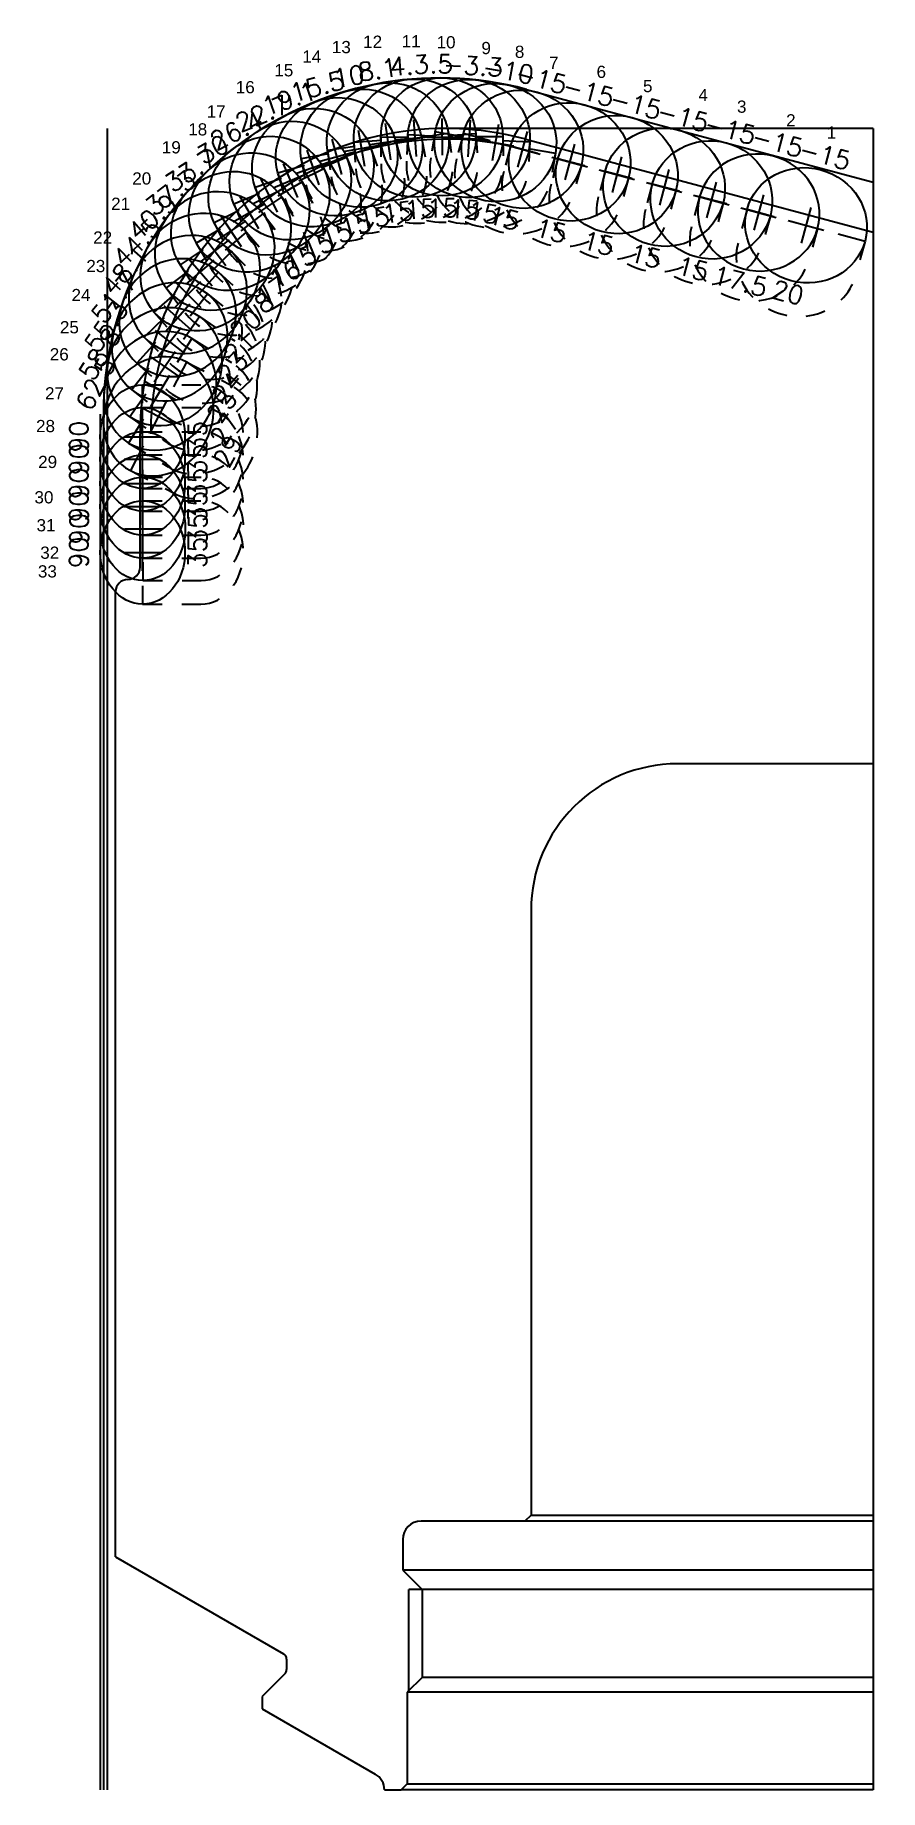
# Model space of a CAD drawing. Header units: inches. Extents: x 104.6 to 187.1, y -21.1 to -6.8.
# Drawn here: x 150.47 to 154.79, y -17.55 to -8.57 of the extents above; entities that cross this region are included whole.
import ezdxf
from ezdxf.enums import TextEntityAlignment as Align

# ---------------------------------------------------------------- set-up
doc = ezdxf.new("R2010")
doc.units = ezdxf.units.IN
doc.header["$MEASUREMENT"] = 0
doc.linetypes.add('CENTER2', pattern=[1.125, 0.75, -0.125, 0.125, -0.125])
doc.linetypes.add('HIDDEN2', pattern=[0.1875, 0.125, -0.0625])
for name, color, linetype, true_color in [('Blade_1', 30, 'Continuous', 0xff7f00), ('Blade_2', 7, 'Continuous', 0xcccc00), ('Blade_3', 7, 'Continuous', 0x00cc00), ('Blade_4', 7, 'Continuous', 0x00cccc), ('Blade_5', 7, 'Continuous', 0x0066cc), ('Blade_6', 7, 'Continuous', 0xc880f5)]:
    doc.layers.add(name, color=color, linetype=linetype, true_color=true_color)
doc.layers.add('CLine', color=5, linetype='CENTER2')
doc.styles.add('RomanS', font='romans')
doc.styles.get("Standard").update_dxf_attribs({"font": 'arial.ttf'})

msp = doc.modelspace()

# ---------------------------------------------------------------- texts
at = {"layer": 'Blade_1', "char_height": 0.0625, "attachment_point": 1}
for s, insert in [('13', (151.9889, -8.59905)), ('7', (153.09979, -8.67979)), ('4', (153.8642, -8.84446)), ('1', (154.52056, -9.03612)), ('19', (151.11915, -9.11195)), ('25', (150.59784, -10.03247)), ('31', (150.47842, -11.04555))]:
    msp.add_mtext_dynamic_manual_height_columns(s, width=0.1696443, gutter_width=0.3125, heights=[0], dxfattribs=dict(at, insert=insert))
at = {"layer": 'Blade_2', "char_height": 0.0625, "attachment_point": 1}
for s, insert in [('12', (152.14901, -8.57181)), ('18', (151.2542, -9.02016)), ('24', (150.65726, -9.8678)), ('30', (150.46762, -10.90248))]:
    msp.add_mtext_dynamic_manual_height_columns(s, width=0.1696443, gutter_width=0.3125, heights=[0], dxfattribs=dict(at, insert=insert))
at = {"layer": 'Blade_3', "char_height": 0.0625, "attachment_point": 1}
for s, insert in [('9', (152.75405, -8.60421)), ('15', (151.69448, -8.71782)), ('5', (153.58058, -8.79857)), ('2', (154.31258, -8.97404)), ('21', (150.85984, -9.40079)), ('27', (150.52164, -10.37068)), ('33', (150.48525, -11.28153))]:
    msp.add_mtext_dynamic_manual_height_columns(s, width=0.1696443, gutter_width=0.3125, heights=[0], dxfattribs=dict(at, insert=insert))
at = {"layer": 'Blade_4', "char_height": 0.0625, "attachment_point": 1}
for s, insert in [('14', (151.83763, -8.64764)), ('8', (152.92505, -8.62327)), ('20', (150.96788, -9.27121)), ('26', (150.54595, -10.17092)), ('32', (150.49733, -11.18592))]:
    msp.add_mtext_dynamic_manual_height_columns(s, width=0.1696443, gutter_width=0.3125, heights=[0], dxfattribs=dict(at, insert=insert))
at = {"layer": 'Blade_5', "char_height": 0.0625, "attachment_point": 1}
for s, insert in [('11', (152.34618, -8.56911)), ('6', (153.34289, -8.72568)), ('17', (151.34874, -8.92838)), ('3', (154.06138, -8.90385)), ('23', (150.73289, -9.71933)), ('29', (150.48652, -10.72161))]:
    msp.add_mtext_dynamic_manual_height_columns(s, width=0.1696443, gutter_width=0.3125, heights=[0], dxfattribs=dict(at, insert=insert))
at = {"layer": 'Blade_6', "char_height": 0.0625, "attachment_point": 1}
for s, insert in [('10', (152.52446, -8.57451)), ('16', (151.4973, -8.80421)), ('22', (150.768, -9.57356)), ('28', (150.47572, -10.53805))]:
    msp.add_mtext_dynamic_manual_height_columns(s, width=0.1696443, gutter_width=0.3125, heights=[0], dxfattribs=dict(at, insert=insert))

# ---------------------------------------------------------------- blocks, each defined once
blk = doc.blocks.new('CMark')
at = {"layer": 'CLine'}
for p, q in [((0, 0.094), (0, -0.094)), ((-0.094, 0), (0.094, 0))]:
    blk.add_line(p, q, dxfattribs=at)
blk = doc.blocks.new('1613@15')
for p, q in [((-0.1705, 0), (-0.3125, 0)), ((0.1707, 0), (0.3125, 0))]:
    blk.add_line(p, q)
at = {"color": 8, "linetype": 'HIDDEN2', "ltscale": 0.5}
blk.add_line((-0.3125, 0), (-0.3125, -0.1346), dxfattribs=at)
at = {"color": 8, "linetype": 'HIDDEN2', "ltscale": 0.5, "flags": 128}
blk.add_lwpolyline([(0.3125, 0), (0.3125, -0.1346)], dxfattribs=at)
blk.add_ellipse((0, 0), major_axis=(-0.3125, 0), ratio=0.965926, start_param=-3.141592653589793, end_param=3.141592653589793)
at = {"color": 8, "linetype": 'HIDDEN2', "ltscale": 0.5}
blk.add_ellipse((0, -0.1346), major_axis=(-0.3125, 0), ratio=0.965926, start_param=0, end_param=3.141593, dxfattribs=at)
blk.add_blockref('CMark', (0, 0))
at = {"style": 'RomanS'}
blk.add_text('15', height=0.094, dxfattribs=at).set_placement((0, -0.3644), align=Align.MIDDLE_CENTER)
blk.add_attdef('ANG', text='', height=0.094, dxfattribs=at).set_placement((0, 0.2975), align=Align.BOTTOM_CENTER)
blk = doc.blocks.new('1613@17')
for p, q in [((-0.1705, 0), (-0.3125, 0)), ((0.1707, 0), (0.3125, 0))]:
    blk.add_line(p, q)
at = {"color": 8, "linetype": 'HIDDEN2', "ltscale": 0.5}
blk.add_line((-0.3125, 0), (-0.3125, -0.152), dxfattribs=at)
at = {"color": 8, "linetype": 'HIDDEN2', "ltscale": 0.5, "flags": 128}
blk.add_lwpolyline([(0.3125, 0), (0.3125, -0.152)], dxfattribs=at)
blk.add_ellipse((0, 0), major_axis=(-0.3125, 0), ratio=0.95632, start_param=3.141593, end_param=9.424778)
at = {"color": 8, "linetype": 'HIDDEN2', "ltscale": 0.5}
blk.add_ellipse((0, -0.152), major_axis=(-0.3125, 0), ratio=0.95632, start_param=0, end_param=3.141593, dxfattribs=at)
blk.add_blockref('CMark', (0, 0))
at = {"style": 'RomanS'}
blk.add_text('17', height=0.094, dxfattribs=at).set_placement((0.0006, -0.3733), align=Align.MIDDLE_CENTER)
blk.add_attdef('ANG', text='', height=0.094, dxfattribs=at).set_placement((0, 0.2975), align=Align.BOTTOM_CENTER)
blk = doc.blocks.new('1613@25')
for p, q in [((-0.1705, 0), (-0.3125, 0)), ((0.1707, 0), (0.3125, 0))]:
    blk.add_line(p, q)
at = {"color": 8, "linetype": 'HIDDEN2', "ltscale": 0.5}
blk.add_line((-0.3125, 0), (-0.3125, -0.2198), dxfattribs=at)
at = {"color": 8, "linetype": 'HIDDEN2', "ltscale": 0.5, "flags": 128}
blk.add_lwpolyline([(0.3125, 0), (0.3125, -0.2198)], dxfattribs=at)
blk.add_ellipse((0, 0), major_axis=(-0.3125, 0), ratio=0.906308, start_param=-3.141592653589793, end_param=3.141592653589793)
at = {"color": 8, "linetype": 'HIDDEN2', "ltscale": 0.5}
blk.add_ellipse((0, -0.2198), major_axis=(-0.3125, 0), ratio=0.906308, start_param=0, end_param=3.141593, dxfattribs=at)
blk.add_blockref('CMark', (0, 0))
at = {"style": 'RomanS'}
blk.add_text('25', height=0.094, dxfattribs=at).set_placement((0, -0.3562), align=Align.MIDDLE_CENTER)
blk.add_attdef('ANG', text='', height=0.094, dxfattribs=at).set_placement((0, 0.2871), align=Align.BOTTOM_CENTER)
blk = doc.blocks.new('1313@35')
at = {"color": 8, "linetype": 'HIDDEN2', "ltscale": 0.5}
blk.add_line((-0.2645, 0), (-0.2645, -0.2983), dxfattribs=at)
for p, q in [((-0.1705, 0), (-0.2645, 0)), ((0.1707, 0), (0.2645, 0))]:
    blk.add_line(p, q)
at = {"color": 8, "linetype": 'HIDDEN2', "ltscale": 0.5, "flags": 128}
blk.add_lwpolyline([(0.2645, 0), (0.2645, -0.2983)], dxfattribs=at)
blk.add_ellipse((0, 0), major_axis=(0.2645, 0), ratio=0.819152)
at = {"color": 8, "linetype": 'HIDDEN2', "ltscale": 0.5}
blk.add_ellipse((0, -0.2983), major_axis=(0.2645, 0), ratio=0.819152, start_param=3.141593, end_param=6.283185, dxfattribs=at)
blk.add_blockref('CMark', (0, 0))
at = {"style": 'RomanS'}
blk.add_text('35', height=0.094, dxfattribs=at).set_placement((0, -0.2792), align=Align.MIDDLE_CENTER)
blk.add_attdef('ANG', text='', height=0.094, dxfattribs=at).set_placement((0, 0.2511), align=Align.BOTTOM_CENTER)
blk = doc.blocks.new('1613@18')
for p, q in [((-0.1705, 0), (-0.3125, 0)), ((0.1707, 0), (0.3125, 0))]:
    blk.add_line(p, q)
at = {"color": 8, "linetype": 'HIDDEN2', "ltscale": 0.5}
blk.add_line((-0.3125, 0), (-0.3125, -0.1591), dxfattribs=at)
at = {"color": 8, "linetype": 'HIDDEN2', "ltscale": 0.5, "flags": 128}
blk.add_lwpolyline([(0.3125, 0), (0.3125, -0.1591)], dxfattribs=at)
at = {"extrusion": (0, 0, -1)}
blk.add_ellipse((0, 0), major_axis=(-0.3125, 0), ratio=0.95104, start_param=-3.141592653589793, end_param=3.141592653589793, dxfattribs=at)
at = {"color": 8, "linetype": 'HIDDEN2', "ltscale": 0.5}
blk.add_ellipse((0, -0.1607), major_axis=(0.3125, 0), ratio=0.953717, start_param=3.141593, end_param=6.283185, dxfattribs=at)
blk.add_blockref('CMark', (0, 0))
at = {"style": 'RomanS'}
blk.add_text('18', height=0.094, dxfattribs=at).set_placement((0, -0.3644), align=Align.MIDDLE_CENTER)
blk.add_attdef('ANG', text='', height=0.094, dxfattribs=at).set_placement((0, 0.2975), align=Align.BOTTOM_CENTER)
blk = doc.blocks.new('1613@20')
for p, q in [((-0.1705, 0), (-0.3125, 0)), ((0.1707, 0), (0.3125, 0))]:
    blk.add_line(p, q)
at = {"color": 8, "linetype": 'HIDDEN2', "ltscale": 0.5}
blk.add_line((-0.3125, 0), (-0.3125, -0.1779), dxfattribs=at)
at = {"color": 8, "linetype": 'HIDDEN2', "ltscale": 0.5, "flags": 128}
blk.add_lwpolyline([(0.3125, 0), (0.3125, -0.1779)], dxfattribs=at)
blk.add_ellipse((0, 0), major_axis=(-0.3125, 0), ratio=0.939693, start_param=-3.141592653589793, end_param=3.141592653589793)
at = {"color": 8, "linetype": 'HIDDEN2', "ltscale": 0.5}
blk.add_ellipse((0, -0.1779), major_axis=(-0.3125, 0), ratio=0.939693, start_param=0, end_param=3.141593, dxfattribs=at)
blk.add_blockref('CMark', (0, 0))
at = {"style": 'RomanS'}
blk.add_text('20', height=0.094, dxfattribs=at).set_placement((0, -0.3562), align=Align.MIDDLE_CENTER)
blk.add_attdef('ANG', text='', height=0.094, dxfattribs=at).set_placement((0, 0.2975), align=Align.BOTTOM_CENTER)
blk = doc.blocks.new('1613@23')
for p, q in [((-0.1705, 0), (-0.3125, 0)), ((0.1707, 0), (0.3125, 0))]:
    blk.add_line(p, q)
at = {"color": 8, "linetype": 'HIDDEN2', "ltscale": 0.5}
blk.add_line((-0.3125, 0), (-0.3125, -0.2032), dxfattribs=at)
at = {"color": 8, "linetype": 'HIDDEN2', "ltscale": 0.5, "flags": 128}
blk.add_lwpolyline([(0.3125, 0), (0.3125, -0.2032)], dxfattribs=at)
blk.add_ellipse((0, 0), major_axis=(-0.3125, 0), ratio=0.920512, start_param=3.141593, end_param=9.424778)
at = {"color": 8, "linetype": 'HIDDEN2', "ltscale": 0.5}
blk.add_ellipse((0, -0.2032), major_axis=(-0.3125, 0), ratio=0.920512, start_param=0, end_param=3.141593, dxfattribs=at)
blk.add_blockref('CMark', (0, 0))
at = {"style": 'RomanS'}
blk.add_text('23', height=0.094, dxfattribs=at).set_placement((-0.0015, -0.3791), align=Align.MIDDLE_CENTER)
blk.add_attdef('ANG', text='', height=0.094, dxfattribs=at).set_placement((0, 0.2871), align=Align.BOTTOM_CENTER)
blk = doc.blocks.new('1613@24')
for p, q in [((-0.1705, 0), (-0.3125, 0)), ((0.1707, 0), (0.3125, 0))]:
    blk.add_line(p, q)
at = {"color": 8, "linetype": 'HIDDEN2', "ltscale": 0.5}
blk.add_line((-0.3125, 0), (-0.3125, -0.2115), dxfattribs=at)
at = {"color": 8, "linetype": 'HIDDEN2', "ltscale": 0.5, "flags": 128}
blk.add_lwpolyline([(0.3125, 0), (0.3125, -0.2115)], dxfattribs=at)
blk.add_ellipse((0, 0), major_axis=(-0.3125, 0), ratio=0.913536, start_param=3.141593, end_param=9.424778)
at = {"color": 8, "linetype": 'HIDDEN2', "ltscale": 0.5}
blk.add_ellipse((0, -0.2115), major_axis=(-0.3125, 0), ratio=0.910656, start_param=0, end_param=3.141593, dxfattribs=at)
blk.add_blockref('CMark', (0, 0))
at = {"style": 'RomanS'}
blk.add_text('24', height=0.094, dxfattribs=at).set_placement((0, -0.3761), align=Align.MIDDLE_CENTER)
blk.add_attdef('ANG', text='', height=0.094, dxfattribs=at).set_placement((0, 0.2871), align=Align.BOTTOM_CENTER)
blk = doc.blocks.new('1613@17.5')
for p, q in [((-0.1705, 0), (-0.3125, 0)), ((0.1707, 0), (0.3125, 0))]:
    blk.add_line(p, q)
at = {"color": 8, "linetype": 'HIDDEN2', "ltscale": 0.5}
blk.add_line((-0.3125, 0), (-0.3125, -0.1591), dxfattribs=at)
at = {"color": 8, "linetype": 'HIDDEN2', "ltscale": 0.5, "flags": 128}
blk.add_lwpolyline([(0.3125, 0), (0.3125, -0.1591)], dxfattribs=at)
at = {"extrusion": (0, 0, -1)}
blk.add_ellipse((0, 0), major_axis=(-0.3125, 0), ratio=0.953717, start_param=-3.141592653589793, end_param=3.141592653589793, dxfattribs=at)
at = {"color": 8, "linetype": 'HIDDEN2', "ltscale": 0.5}
blk.add_ellipse((0, -0.1591), major_axis=(0.3125, 0), ratio=0.953717, start_param=3.141593, end_param=6.283185, dxfattribs=at)
blk.add_blockref('CMark', (0, 0))
at = {"style": 'RomanS'}
blk.add_text('17.5', height=0.094, dxfattribs=at).set_placement((0, -0.3644), align=Align.MIDDLE_CENTER)
blk.add_attdef('ANG', text='', height=0.094, dxfattribs=at).set_placement((0, 0.2975), align=Align.BOTTOM_CENTER)
blk = doc.blocks.new('1613@16')
for p, q in [((-0.1705, 0), (-0.3125, 0)), ((0.1707, 0), (0.3125, 0))]:
    blk.add_line(p, q)
at = {"color": 8, "linetype": 'HIDDEN2', "ltscale": 0.5}
blk.add_line((-0.3125, 0), (-0.3125, -0.1433), dxfattribs=at)
at = {"color": 8, "linetype": 'HIDDEN2', "ltscale": 0.5, "flags": 128}
blk.add_lwpolyline([(0.3125, 0), (0.3125, -0.1433)], dxfattribs=at)
at = {"extrusion": (0, 0, -1)}
blk.add_ellipse((0, 0), major_axis=(-0.3125, 0), ratio=0.961248, start_param=-3.141592653589793, end_param=3.141592653589793, dxfattribs=at)
at = {"color": 8, "linetype": 'HIDDEN2', "ltscale": 0.5}
blk.add_ellipse((0, -0.1433), major_axis=(0.3125, 0), ratio=0.953717, start_param=3.141593, end_param=6.283185, dxfattribs=at)
blk.add_blockref('CMark', (0, 0))
at = {"style": 'RomanS'}
blk.add_text('16', height=0.094, dxfattribs=at).set_placement((0, -0.3644), align=Align.MIDDLE_CENTER)
blk.add_attdef('ANG', text='', height=0.094, dxfattribs=at).set_placement((0, 0.2975), align=Align.BOTTOM_CENTER)
blk = doc.blocks.new('1613@21')
for p, q in [((-0.1705, 0), (-0.3125, 0)), ((0.1707, 0), (0.3125, 0))]:
    blk.add_line(p, q)
at = {"color": 8, "linetype": 'HIDDEN2', "ltscale": 0.5}
blk.add_line((-0.3125, 0), (-0.3125, -0.1864), dxfattribs=at)
at = {"color": 8, "linetype": 'HIDDEN2', "ltscale": 0.5, "flags": 128}
blk.add_lwpolyline([(0.3125, 0), (0.3125, -0.1864)], dxfattribs=at)
blk.add_ellipse((0, 0), major_axis=(-0.3125, 0), ratio=0.933568, start_param=3.141593, end_param=9.424778)
at = {"color": 8, "linetype": 'HIDDEN2', "ltscale": 0.5}
blk.add_ellipse((0, -0.1864), major_axis=(-0.3125, 0), ratio=0.933568, start_param=0, end_param=3.141593, dxfattribs=at)
blk.add_blockref('CMark', (0, 0))
at = {"style": 'RomanS'}
blk.add_text('21', height=0.094, dxfattribs=at).set_placement((0, -0.3771), align=Align.MIDDLE_CENTER)
blk.add_attdef('ANG', text='', height=0.094, dxfattribs=at).set_placement((0, 0.2975), align=Align.BOTTOM_CENTER)
blk = doc.blocks.new('1613@29')
for p, q in [((-0.1705, 0), (-0.3125, 0)), ((0.1707, 0), (0.3125, 0))]:
    blk.add_line(p, q)
at = {"color": 8, "linetype": 'HIDDEN2', "ltscale": 0.5}
blk.add_line((-0.3125, 0), (-0.3125, -0.2521), dxfattribs=at)
at = {"color": 8, "linetype": 'HIDDEN2', "ltscale": 0.5, "flags": 128}
blk.add_lwpolyline([(0.3125, 0), (0.3125, -0.2521)], dxfattribs=at)
blk.add_ellipse((0, 0), major_axis=(-0.3125, 0), ratio=0.874624, start_param=3.141593, end_param=9.424778)
at = {"color": 8, "linetype": 'HIDDEN2', "ltscale": 0.5}
blk.add_ellipse((0, -0.2521), major_axis=(-0.3125, 0), ratio=0.874624, start_param=0, end_param=3.141593, dxfattribs=at)
blk.add_blockref('CMark', (0, 0))
at = {"style": 'RomanS'}
blk.add_text('29', height=0.094, dxfattribs=at).set_placement((0.006, -0.3955), align=Align.MIDDLE_CENTER)
blk.add_attdef('ANG', text='', height=0.094, dxfattribs=at).set_placement((0, 0.2871), align=Align.BOTTOM_CENTER)
blk = doc.blocks.new('1613@27')
for p, q in [((-0.1705, 0), (-0.3125, 0)), ((0.1707, 0), (0.3125, 0))]:
    blk.add_line(p, q)
at = {"color": 8, "linetype": 'HIDDEN2', "ltscale": 0.5}
blk.add_line((-0.3125, 0), (-0.3125, -0.2361), dxfattribs=at)
at = {"color": 8, "linetype": 'HIDDEN2', "ltscale": 0.5, "flags": 128}
blk.add_lwpolyline([(0.3125, 0), (0.3125, -0.2361)], dxfattribs=at)
blk.add_ellipse((0, 0), major_axis=(-0.3125, 0), ratio=0.891008, start_param=3.141593, end_param=9.424778)
at = {"color": 8, "linetype": 'HIDDEN2', "ltscale": 0.5}
blk.add_ellipse((0, -0.2361), major_axis=(-0.3125, 0), ratio=0.891008, start_param=0, end_param=3.141593, dxfattribs=at)
blk.add_blockref('CMark', (0, 0))
at = {"style": 'RomanS'}
blk.add_text('27', height=0.094, dxfattribs=at).set_placement((0.003, -0.3835), align=Align.MIDDLE_CENTER)
blk.add_attdef('ANG', text='', height=0.094, dxfattribs=at).set_placement((0, 0.2871), align=Align.BOTTOM_CENTER)

# ---------------------------------------------------------------- linework, layer by layer
at = {"color": 5}
for p, q in [((152.98543, -8.8468), (154.75776, -9.32169)), ((150.80426, -10.50819), (150.80426, -17.54696)), ((150.82026, -10.50819), (150.82026, -17.54696))]:
    msp.add_line(p, q, dxfattribs=at)
for p, q in [((150.84026, -9.04696), (150.84026, -17.54696)), ((154.75776, -9.04696), (152.57026, -9.04696)), ((154.75776, -9.04696), (154.75776, -17.54696)), ((152.97467, -9.1002), (154.75776, -9.57798)), ((151.00776, -11.29178), (151.00776, -10.60946)), ((150.88276, -16.35428), (150.88276, -11.41678)), ((154.75776, -12.29696), (153.75776, -12.29696)), ((153.00776, -13.04696), (153.00776, -16.14071)), ((153.00776, -16.14071), (152.97651, -16.17196)), ((153.00776, -16.14071), (154.75776, -16.14071)), ((152.97651, -16.17196), (152.44526, -16.17196)), ((154.75776, -16.17196), (152.97651, -16.17196)), ((152.35151, -16.26571), (152.35151, -16.42196)), ((150.88276, -16.35428), (151.74214, -16.85044)), ((154.75776, -16.42196), (152.35151, -16.42196)), ((152.35151, -16.42196), (152.45041, -16.52086)), ((152.45041, -16.52086), (152.38276, -16.52086)), ((152.38276, -17.03876), (152.38276, -16.52086)), ((154.75776, -16.52086), (152.45041, -16.52086)), ((152.45041, -16.52086), (152.45041, -16.97111)), ((151.75776, -16.8775), (151.75776, -16.93154)), ((151.74861, -16.95364), (151.63276, -17.06949)), ((152.45041, -16.97111), (152.37456, -17.04696)), ((154.75776, -17.04696), (152.37456, -17.04696)), ((152.37456, -17.04696), (152.37456, -17.51571)), ((154.75776, -16.97111), (152.45041, -16.97111)), ((151.63276, -17.06949), (151.63276, -17.13199)), ((151.63276, -17.13199), (152.21089, -17.46577)), ((152.25776, -17.54696), (152.34331, -17.54696)), ((152.37456, -17.51571), (152.34331, -17.54696)), ((154.75776, -17.54696), (152.34331, -17.54696)), ((152.37456, -17.51571), (154.75776, -17.51571))]:
    msp.add_line(p, q)
at = {"color": 1}
msp.add_line((152.96061, -9.15265), (152.96351, -9.15343), dxfattribs=at)
at = {"color": 5}
msp.add_arc((152.54026, -10.50819), 1.72, 75, 180, dxfattribs=at)
for centre, radius, start, end in [((152.57026, -10.60946), 1.5625, 75, 180), ((150.94526, -11.29178), 0.0625, 270, 0), ((150.94526, -11.41678), 0.0625, 90, 180), ((153.75776, -13.04696), 0.75, 90, 180), ((152.44526, -16.26571), 0.09375, 90, 180), ((151.72651, -16.8775), 0.03125, 0, 60), ((151.72651, -16.93154), 0.03125, 315, 0), ((152.16401, -17.54696), 0.09375, 0, 60)]:
    msp.add_arc(centre, radius, start, end)
at = {"color": 1}
for start, end in [(75, 106.391893), (106.391893, 136.598053), (136.598053, 166.546145), (166.546145, 180)]:
    msp.add_arc((152.57026, -10.60946), 1.5082, start, end, dxfattribs=at)

# ---------------------------------------------------------------- block references
at = {"layer": 'Blade_1'}
for name, p, rotation, values in [('1613@15', (152.14028, -9.14775), 10, {'ANG': '10'}), ('1613@15', (152.96351, -9.15343), 345, {'ANG': '-15'}), ('1613@15', (153.68845, -9.34767), 345, {'ANG': '-15'}), ('1613@17', (151.47288, -9.57165), 33.7, {'ANG': '33.7'}), ('1613@20', (154.41446, -9.54221), 345, {'ANG': '-15'}), ('1613@25', (151.13362, -10.26578), 55.29999999999999, {'ANG': '55.3'}), ('1313@35', (151.02092, -10.98104), 90, {'ANG': '90'})]:
    msp.add_blockref(name, p, dxfattribs=dict(at, rotation=rotation)).add_auto_attribs(values)
at = {"layer": 'Blade_2'}
for name, p, rotation, values in [('1613@15', (152.27544, -9.11501), 8.100000000000001, {'ANG': '8.1'}), ('1613@16', (151.56598, -9.47686), 29.99999999999999, {'ANG': '30'}), ('1613@24', (151.15912, -10.1388), 51.7, {'ANG': '51.7'}), ('1313@35', (151.02092, -10.86254), 90, {'ANG': '90'})]:
    msp.add_blockref(name, p, dxfattribs=dict(at, rotation=rotation)).add_auto_attribs(values)
at = {"layer": 'Blade_3'}
for name, p, rotation, values in [('1613@15', (152.69018, -9.09791), 356.7, {'ANG': '-3.3'}), ('1613@15', (151.89212, -9.24698), 19.1, {'ANG': '19.1'}), ('1613@15', (153.4468, -9.28292), 345, {'ANG': '-15'}), ('1613@17.5', (154.17174, -9.47717), 345, {'ANG': '-15'}), ('1613@20', (151.31527, -9.78134), 40.9, {'ANG': '40.9'}), ('1613@29', (151.10239, -10.51982), 62.50000000000001, {'ANG': '62.5'}), ('1313@35', (151.02092, -11.21591), 90, {'ANG': '90'})]:
    msp.add_blockref(name, p, dxfattribs=dict(at, rotation=rotation)).add_auto_attribs(values)
at = {"layer": 'Blade_4'}
for name, p, rotation, values in [('1613@15', (152.01374, -9.19152), 15.5, {'ANG': '15.5'}), ('1613@15', (152.82555, -9.11905), 350.0000000000001, {'ANG': '-10'}), ('1613@18', (151.38974, -9.67344), 37.3, {'ANG': '37.3'}), ('1613@27', (151.1113, -10.38891), 58.8, {'ANG': '58.8'}), ('1313@35', (151.02266, -11.09549), 90, {'ANG': '90'})]:
    msp.add_blockref(name, p, dxfattribs=dict(at, rotation=rotation)).add_auto_attribs(values)
at = {"layer": 'Blade_5'}
for name, p, rotation, values in [('1613@15', (152.41309, -9.09574), 4.300000000000001, {'ANG': '4.3'}), ('1613@15', (153.20515, -9.21818), 345, {'ANG': '-15'}), ('1613@15', (151.66734, -9.39083), 26.4, {'ANG': '26.4'}), ('1613@15', (153.93009, -9.41242), 345, {'ANG': '-15'}), ('1613@23', (151.19994, -10.01481), 48.10000000000001, {'ANG': '48.1'}), ('1313@35', (151.02092, -10.73944), 90, {'ANG': '90'})]:
    msp.add_blockref(name, p, dxfattribs=dict(at, rotation=rotation)).add_auto_attribs(values)
at = {"layer": 'Blade_6'}
for name, p, rotation, values in [('1613@15', (152.5518, -9.09004), 0.5, {'ANG': '.5'}), ('1613@15', (151.77617, -9.31372), 22.7, {'ANG': '22.7'}), ('1613@21', (151.25242, -9.89608), 44.5, {'ANG': '44.5'}), ('1313@35', (151.02092, -10.62363), 90, {'ANG': '90'})]:
    msp.add_blockref(name, p, dxfattribs=dict(at, rotation=rotation)).add_auto_attribs(values)

msp.set_redraw_order([(e.dxf.handle, doc.entitydb.next_handle()) for e in msp.query("TEXT MTEXT ATTDEF DIMENSION ARC_DIMENSION")])  # texts and dimensions are drawn at this point

doc.saveas('drawing.dxf')
